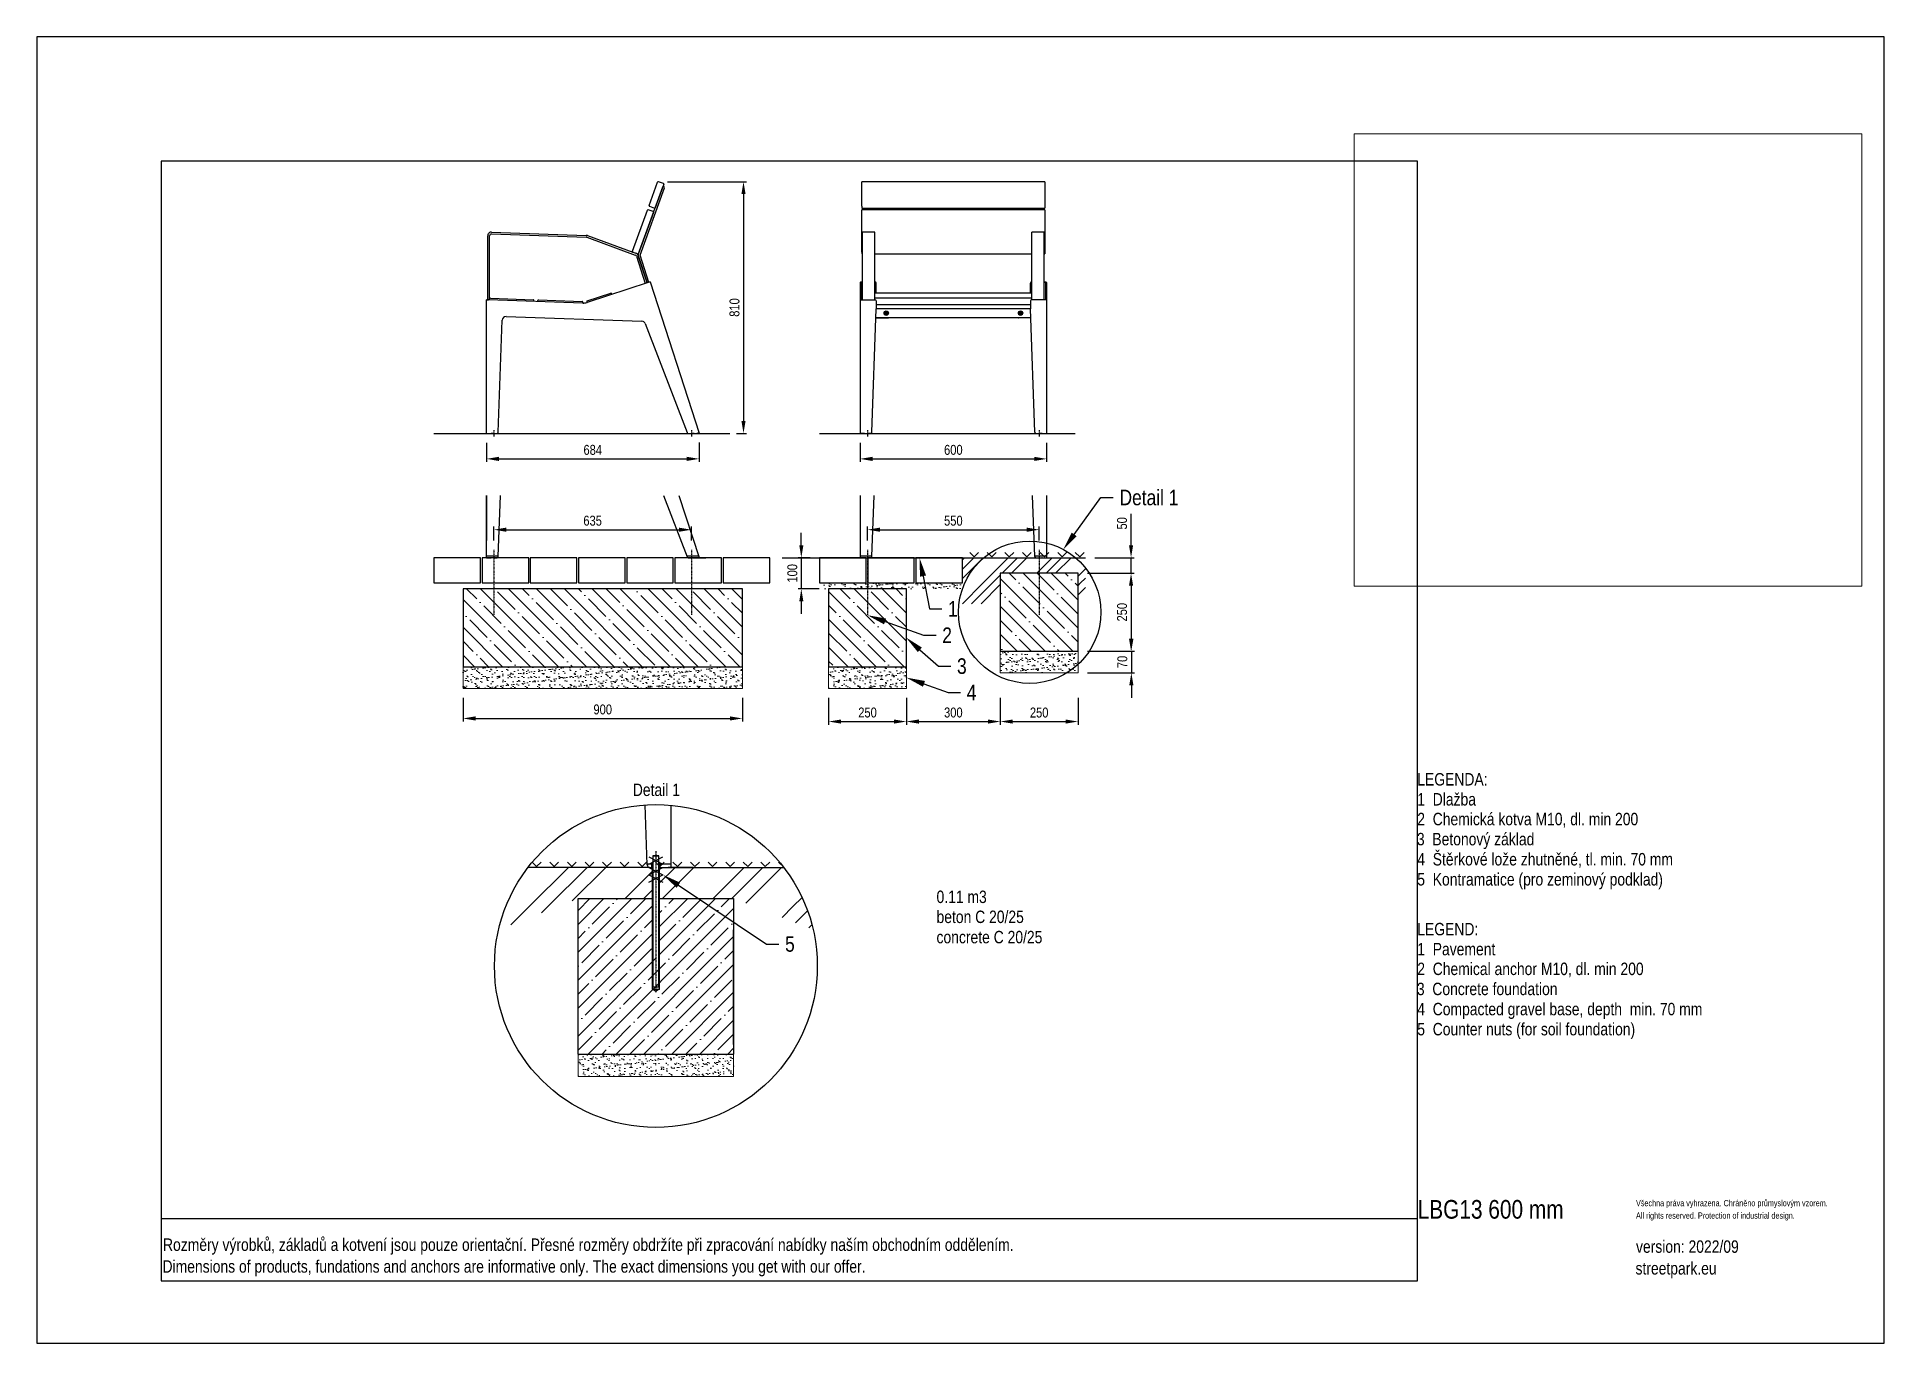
# Model space of a CAD drawing. Header units: millimetres. Extents: x 22162 to 28102, y 3160 to 7360.
import ezdxf
from ezdxf import colors
from ezdxf.entities.mleader import LeaderData, LeaderLine
from ezdxf.lldxf.tags import DXFTag
from ezdxf.math import Vec2, Vec3

# ---------------------------------------------------------------- set-up
doc = ezdxf.new("R2010")
doc.units = ezdxf.units.MM
doc.header["$LTSCALE"] = 0.3
doc.header["$XCLIPFRAME"] = 2
doc.linetypes.add('DashDot', pattern=[15, 9, -3, 0, -3])
doc.layers.add('Nekreslit', color=6, linetype='Continuous', plot=False)
doc.layers.add('SRAFY', color=251, linetype='Continuous', lineweight=13)
doc.styles.add('SEACAD_Arial', font='arial.ttf', dxfattribs={"width": 0.8})
tags = doc.linetypes.add('HIDDEN2', pattern=[4.7625, 3.175, -1.5875]).pattern_tags.tags
tags[6:7] = [DXFTag(74, 4), DXFTag(75, 0), DXFTag(340, '0'), DXFTag(46, 0.0), DXFTag(50, 0.0), DXFTag(44, 0.0), DXFTag(45, 0.0)]
tags[4:5] = [DXFTag(74, 4), DXFTag(75, 0), DXFTag(340, '0'), DXFTag(46, 0.0), DXFTag(50, 0.0), DXFTag(44, 0.0), DXFTag(45, 0.0)]
doc.dimstyles.new('ISO-25', dxfattribs={"dimtxt": 1.6, "dimasz": 2, "dimexe": 0.5, "dimexo": 1.5, "dimtad": 1, "dimdec": 0, "dimtxsty": 'SEACAD_Arial', "dimcen": 2, "dimadec": 0, "dimazin": 0, "dimtfac": 1, "dimtdec": 0, "dimtmove": 0, "dimatfit": 3, "dimfxl": 1, "dimarcsym": 0})
picture_1 = doc.add_image_def('image1.jpg', size_in_pixel=(1600, 1200))

msp = doc.modelspace()

# ---------------------------------------------------------------- texts
at = {"style": 'SEACAD_Arial', "width": 0.8}
for s, height, p in [('LEGENDA:', 40, (26601, 4952.4)), ('1  Dlažba', 40, (26601, 4888.1)), ('2  Chemická kotva M10, dl. min 200', 40, (26601, 4824.6)), ('3  Betonový základ', 40, (26599.8, 4760.1)), ('4  Štěrkové lože zhutněné, tl. min. 70 mm', 40, (26601, 4695.4)), ('5  Kontramatice (pro zeminový podklad)', 40, (26601, 4630.8)), ('0.11 m3', 40, (25055, 4574.5)), ('beton C 20/25', 40, (25055, 4510.2)), ('concrete C 20/25', 40, (25055, 4445)), ('LEGEND:', 40, (26601, 4470.7)), ('1  Pavement', 40, (26601, 4406.4)), ('2  Chemical anchor M10, dl. min 200', 40, (26601, 4342.9)), ('3  Concrete foundation', 40, (26599.8, 4278.3)), ('4  Compacted gravel base, depth  min. 70 mm', 40, (26601, 4213.6)), ('5  Counter nuts (for soil foundation)', 40, (26601, 4149)), ('LBG13 600 mm ', 60, (26602.1, 3559.6)), ('All rights reserved. Protection of industrial design.', 20, (27304.4, 3559.6)), ('Všechna práva vyhrazena. Chráněno průmyslovým vzorem.', 20, (27304.4, 3599.6)), ('Rozměry výrobků, základů a kotvení jsou pouze orientační. Přesné rozměry obdržíte při zpracování nabídky naším obchodním oddělením.', 39.9982, (22567.5, 3455.9)), ('version: 2022/09', 40, (27304.4, 3449.8)), ('Dimensions of products, fundations and anchors are informative only. The exact dimensions you get with our offer.', 39.9982, (22565.9, 3386)), ('streetpark.eu', 40, (27302.8, 3379.9))]:
    msp.add_text(s, height=height, dxfattribs=at).set_placement(p)
at = {"insert": (24078.3, 4958.7), "char_height": 40, "attachment_point": 1, "style": 'SEACAD_Arial'}
msp.add_mtext_dynamic_manual_height_columns('Detail 1', width=226.121, gutter_width=200, heights=[0], dxfattribs=at)

# ---------------------------------------------------------------- blocks, each defined once
blk = doc.blocks.new('*D141')
at = {"color": 0, "lineweight": -2, "transparency": 16777216}
for p, q in [((24833.1, 5740.8), (24833.1, 5785)), ((24873.1, 5775), (25345.1, 5775)), ((25385.1, 5740.8), (25385.1, 5785))]:
    blk.add_line(p, q, dxfattribs=at)
at = {"color": 0, "transparency": 16777216}
for points in [[(24873.1, 5781.7), (24873.1, 5768.3), (24833.1, 5775)], [(25345.1, 5781.7), (25345.1, 5768.3), (25385.1, 5775)]]:
    blk.add_solid(points, dxfattribs=at)
at = {"layer": 'Defpoints', "color": 0, "transparency": 16777216}
for p in [(25385.1, 5775), (24833.1, 5710.8), (25385.1, 5710.8)]:
    blk.add_point(p, dxfattribs=at)
at = {"color": 0, "transparency": 16777216, "insert": (25109.1, 5803.8), "char_height": 32, "attachment_point": 5, "style": 'SEACAD_Arial'}
blk.add_mtext('550', dxfattribs=at)
blk = doc.blocks.new('*D142')
at = {"color": 0, "lineweight": -2, "transparency": 16777216}
for p, q in [((25540.1, 5634.8), (25690.6, 5634.8)), ((25680.6, 5594.8), (25680.6, 5424.8)), ((25540.1, 5384.8), (25690.6, 5384.8))]:
    blk.add_line(p, q, dxfattribs=at)
at = {"color": 0, "transparency": 16777216}
for points in [[(25673.9, 5594.8), (25687.2, 5594.8), (25680.6, 5634.8)], [(25673.9, 5424.8), (25687.2, 5424.8), (25680.6, 5384.8)]]:
    blk.add_solid(points, dxfattribs=at)
at = {"layer": 'Defpoints', "color": 0, "transparency": 16777216}
for p in [(25510.1, 5634.8), (25510.1, 5384.8), (25680.6, 5384.8)]:
    blk.add_point(p, dxfattribs=at)
at = {"color": 0, "transparency": 16777216, "insert": (25651.7, 5509.8), "char_height": 32, "attachment_point": 5, "rotation": 90, "style": 'SEACAD_Arial'}
blk.add_mtext('250', dxfattribs=at)
blk = doc.blocks.new('*D143')
at = {"color": 0, "lineweight": -2, "transparency": 16777216}
for p, q in [((25681.5, 5424.8), (25681.5, 5464.8)), ((25540.1, 5384.8), (25691.5, 5384.8)), ((25681.5, 5384.8), (25681.5, 5314.8)), ((25540.1, 5314.8), (25691.5, 5314.8)), ((25681.5, 5274.8), (25681.5, 5234.8))]:
    blk.add_line(p, q, dxfattribs=at)
at = {"color": 0, "transparency": 16777216}
for points in [[(25674.9, 5424.8), (25688.2, 5424.8), (25681.5, 5384.8)], [(25674.9, 5274.8), (25688.2, 5274.8), (25681.5, 5314.8)]]:
    blk.add_solid(points, dxfattribs=at)
at = {"layer": 'Defpoints', "color": 0, "transparency": 16777216}
for p in [(25510.1, 5384.8), (25510.1, 5314.8), (25681.5, 5314.8)]:
    blk.add_point(p, dxfattribs=at)
at = {"color": 0, "transparency": 16777216, "insert": (25652.7, 5349.8), "char_height": 32, "attachment_point": 5, "rotation": 90, "style": 'SEACAD_Arial'}
blk.add_mtext('70', dxfattribs=at)
blk = doc.blocks.new('*D144')
at = {"color": 0, "lineweight": -2, "transparency": 16777216}
for p, q in [((24708.1, 5234.4), (24708.1, 5148.1)), ((24958.1, 5234.4), (24958.1, 5148.1)), ((24748.1, 5158.1), (24918.1, 5158.1))]:
    blk.add_line(p, q, dxfattribs=at)
at = {"color": 0, "transparency": 16777216}
for points in [[(24748.1, 5164.8), (24748.1, 5151.5), (24708.1, 5158.1)], [(24918.1, 5164.8), (24918.1, 5151.5), (24958.1, 5158.1)]]:
    blk.add_solid(points, dxfattribs=at)
at = {"layer": 'Defpoints', "color": 0, "transparency": 16777216}
for p in [(24708.1, 5264.4), (24958.1, 5264.4), (24958.1, 5158.1)]:
    blk.add_point(p, dxfattribs=at)
at = {"color": 0, "transparency": 16777216, "insert": (24833.1, 5187), "char_height": 32, "attachment_point": 5, "style": 'SEACAD_Arial'}
blk.add_mtext('250', dxfattribs=at)
blk = doc.blocks.new('*D145')
at = {"color": 0, "lineweight": -2, "transparency": 16777216}
for p, q in [((25260.1, 5234.4), (25260.1, 5148.1)), ((25510.1, 5234.4), (25510.1, 5148.1)), ((25300.1, 5158.1), (25470.1, 5158.1))]:
    blk.add_line(p, q, dxfattribs=at)
at = {"color": 0, "transparency": 16777216}
for points in [[(25300.1, 5164.8), (25300.1, 5151.4), (25260.1, 5158.1)], [(25470.1, 5164.8), (25470.1, 5151.4), (25510.1, 5158.1)]]:
    blk.add_solid(points, dxfattribs=at)
at = {"layer": 'Defpoints', "color": 0, "transparency": 16777216}
for p in [(25260.1, 5264.4), (25510.1, 5264.4), (25510.1, 5158.1)]:
    blk.add_point(p, dxfattribs=at)
at = {"color": 0, "transparency": 16777216, "insert": (25385.1, 5186.9), "char_height": 32, "attachment_point": 5, "style": 'SEACAD_Arial'}
blk.add_mtext('250', dxfattribs=at)
blk = doc.blocks.new('*D139')
at = {"color": 0, "lineweight": -2, "transparency": 16777216}
for p, q in [((24958.1, 5234.4), (24958.1, 5148.1)), ((25260.1, 5234.4), (25260.1, 5148.1)), ((24998.1, 5158.1), (25220.1, 5158.1))]:
    blk.add_line(p, q, dxfattribs=at)
at = {"color": 0, "transparency": 16777216}
for points in [[(24998.1, 5164.8), (24998.1, 5151.4), (24958.1, 5158.1)], [(25220.1, 5164.8), (25220.1, 5151.4), (25260.1, 5158.1)]]:
    blk.add_solid(points, dxfattribs=at)
at = {"layer": 'Defpoints', "color": 0, "transparency": 16777216}
for p in [(24958.1, 5264.4), (25260.1, 5264.4), (25260.1, 5158.1)]:
    blk.add_point(p, dxfattribs=at)
at = {"color": 0, "transparency": 16777216, "insert": (25109.1, 5187), "char_height": 32, "attachment_point": 5, "style": 'SEACAD_Arial'}
blk.add_mtext('300', dxfattribs=at)
blk = doc.blocks.new('*D140')
at = {"color": 0, "lineweight": -2, "transparency": 16777216}
for p, q in [((25680.6, 5724.7), (25680.6, 5826.3)), ((25563.6, 5684.7), (25690.6, 5684.7)), ((25680.6, 5634.8), (25680.6, 5684.7)), ((25540.1, 5634.8), (25690.6, 5634.8)), ((25680.6, 5594.8), (25680.6, 5554.8))]:
    blk.add_line(p, q, dxfattribs=at)
at = {"color": 0, "transparency": 16777216}
for points in [[(25673.9, 5724.7), (25687.2, 5724.7), (25680.6, 5684.7)], [(25673.9, 5594.8), (25687.2, 5594.8), (25680.6, 5634.8)]]:
    blk.add_solid(points, dxfattribs=at)
at = {"layer": 'Defpoints', "color": 0, "transparency": 16777216}
for p in [(25533.6, 5684.7), (25680.6, 5684.7), (25510.1, 5634.8)]:
    blk.add_point(p, dxfattribs=at)
at = {"color": 0, "transparency": 16777216, "insert": (25651.7, 5795.5), "char_height": 32, "attachment_point": 5, "rotation": 90, "style": 'SEACAD_Arial'}
blk.add_mtext('50', dxfattribs=at)
blk = doc.blocks.new('*D134')
at = {"color": 0, "lineweight": -2, "transparency": 16777216}
for p, q in [((23532.6, 5234.4), (23532.6, 5158.1)), ((24430.6, 5234.4), (24430.6, 5158.1)), ((23572.6, 5168.1), (24390.6, 5168.1))]:
    blk.add_line(p, q, dxfattribs=at)
at = {"color": 0, "transparency": 16777216}
for points in [[(23572.6, 5174.8), (23572.6, 5161.4), (23532.6, 5168.1)], [(24390.6, 5174.8), (24390.6, 5161.4), (24430.6, 5168.1)]]:
    blk.add_solid(points, dxfattribs=at)
at = {"layer": 'Defpoints', "color": 0, "transparency": 16777216}
for p in [(23532.6, 5264.4), (24430.6, 5264.4), (24430.6, 5168.1)]:
    blk.add_point(p, dxfattribs=at)
at = {"color": 0, "transparency": 16777216, "insert": (23981.6, 5196.9), "char_height": 32, "attachment_point": 5, "style": 'SEACAD_Arial'}
blk.add_mtext('900', dxfattribs=at)
blk = doc.blocks.new('*D135')
at = {"color": 0, "lineweight": -2, "transparency": 16777216}
for p, q in [((24809.1, 6054.7), (24809.1, 5992.8)), ((24849.1, 6002.8), (25369.1, 6002.8)), ((25409.1, 6054.7), (25409.1, 5992.8))]:
    blk.add_line(p, q, dxfattribs=at)
at = {"color": 0, "transparency": 16777216}
for points in [[(24849.1, 6009.5), (24849.1, 5996.1), (24809.1, 6002.8)], [(25369.1, 6009.5), (25369.1, 5996.1), (25409.1, 6002.8)]]:
    blk.add_solid(points, dxfattribs=at)
at = {"layer": 'Defpoints', "color": 0, "transparency": 16777216}
for p in [(24809.1, 6084.7), (25409.1, 6084.7), (25409.1, 6002.8)]:
    blk.add_point(p, dxfattribs=at)
at = {"color": 0, "transparency": 16777216, "insert": (25109.1, 6031.6), "char_height": 32, "attachment_point": 5, "style": 'SEACAD_Arial'}
blk.add_mtext('600', dxfattribs=at)
blk = doc.blocks.new('*D136')
at = {"color": 0, "lineweight": -2, "transparency": 16777216}
for p, q in [((23607.6, 6054.7), (23607.6, 5992.8)), ((23647.6, 6002.8), (24251.4, 6002.8)), ((24291.4, 6055.8), (24291.4, 5992.8))]:
    blk.add_line(p, q, dxfattribs=at)
at = {"color": 0, "transparency": 16777216}
for points in [[(23647.6, 6009.5), (23647.6, 5996.1), (23607.6, 6002.8)], [(24251.4, 6009.5), (24251.4, 5996.1), (24291.4, 6002.8)]]:
    blk.add_solid(points, dxfattribs=at)
at = {"layer": 'Defpoints', "color": 0, "transparency": 16777216}
for p in [(23607.6, 6084.7), (24291.4, 6085.8), (24291.4, 6002.8)]:
    blk.add_point(p, dxfattribs=at)
at = {"color": 0, "transparency": 16777216, "insert": (23949.5, 6031.6), "char_height": 32, "attachment_point": 5, "style": 'SEACAD_Arial'}
blk.add_mtext('684', dxfattribs=at)
blk = doc.blocks.new('*D137')
at = {"color": 0, "lineweight": -2, "transparency": 16777216}
for p, q in [((24190.1, 6894.2), (24444.2, 6894.2)), ((24434.2, 6854.2), (24434.2, 6124.7)), ((24411.4, 6084.7), (24444.2, 6084.7))]:
    blk.add_line(p, q, dxfattribs=at)
at = {"color": 0, "transparency": 16777216}
for points in [[(24427.6, 6854.2), (24440.9, 6854.2), (24434.2, 6894.2)], [(24427.6, 6124.7), (24440.9, 6124.7), (24434.2, 6084.7)]]:
    blk.add_solid(points, dxfattribs=at)
at = {"layer": 'Defpoints', "color": 0, "transparency": 16777216}
for p in [(24160.1, 6894.2), (24381.4, 6084.7), (24434.2, 6084.7)]:
    blk.add_point(p, dxfattribs=at)
at = {"color": 0, "transparency": 16777216, "insert": (24405.4, 6489.5), "char_height": 32, "attachment_point": 5, "rotation": 90, "style": 'SEACAD_Arial'}
blk.add_mtext('810', dxfattribs=at)
blk = doc.blocks.new('*D138')
at = {"color": 0, "lineweight": -2, "transparency": 16777216}
for p, q in [((23631.6, 5740.7), (23631.6, 5785)), ((23671.6, 5775), (24226.6, 5775)), ((24266.6, 5740.7), (24266.6, 5785))]:
    blk.add_line(p, q, dxfattribs=at)
at = {"color": 0, "transparency": 16777216}
for points in [[(23671.6, 5781.7), (23671.6, 5768.3), (23631.6, 5775)], [(24226.6, 5781.7), (24226.6, 5768.3), (24266.6, 5775)]]:
    blk.add_solid(points, dxfattribs=at)
at = {"layer": 'Defpoints', "color": 0, "transparency": 16777216}
for p in [(24266.6, 5775), (23631.6, 5710.7), (24266.6, 5710.7)]:
    blk.add_point(p, dxfattribs=at)
at = {"color": 0, "transparency": 16777216, "insert": (23949.1, 5803.9), "char_height": 32, "attachment_point": 5, "style": 'SEACAD_Arial'}
blk.add_mtext('635', dxfattribs=at)
blk = doc.blocks.new('*D146')
at = {"layer": 'Defpoints', "color": 0, "transparency": 16777216}
for p in [(24678.6, 5684.7), (24620.2, 5584.8), (24708.1, 5584.8)]:
    blk.add_point(p, dxfattribs=at)
at = {"layer": 'SRAFY', "color": 0, "lineweight": -2, "transparency": 16777216}
for p, q in [((24620.2, 5724.7), (24620.2, 5764.7)), ((24648.6, 5684.7), (24610.2, 5684.7)), ((24620.2, 5684.7), (24620.2, 5584.8)), ((24678.1, 5584.8), (24610.2, 5584.8)), ((24620.2, 5544.8), (24620.2, 5504.8))]:
    blk.add_line(p, q, dxfattribs=at)
at = {"layer": 'SRAFY', "color": 0, "transparency": 16777216}
for points in [[(24613.6, 5724.7), (24626.9, 5724.7), (24620.2, 5684.7)], [(24613.6, 5544.8), (24626.9, 5544.8), (24620.2, 5584.8)]]:
    blk.add_solid(points, dxfattribs=at)
at = {"layer": 'SRAFY', "color": 0, "transparency": 16777216, "insert": (24591.4, 5634.8), "char_height": 32, "attachment_point": 5, "rotation": 90, "style": 'SEACAD_Arial'}
blk.add_mtext('100', dxfattribs=at)

# ---------------------------------------------------------------- dimensions: what is measured, and where the dimension line sits
for base, p1, p2, override, picture, middle in [((24434.2239, 6084.7427), (24160.0845, 6894.2154), (24381.3964, 6084.7427), {"dimdec": 0, "dimrnd": 10}, '*D137', (24405.3856, 6489.479)), ((25680.6, 5384.8), (25510.1, 5634.8), (25510.1, 5384.8), {"dimscale": 0}, '*D142', (25651.7, 5509.8)), ((25681.5, 5314.8), (25510.1, 5384.8), (25510.1, 5314.8), {"dimscale": 0, "dimtmove": 1}, '*D143', (25652.7, 5349.8))]:
    dim = msp.add_linear_dim(base=base, p1=p1, p2=p2, angle=90, dimstyle='ISO-25', override=override)
    dim.commit()
    dim.dimension.update_dxf_attribs({"geometry": picture, "text_midpoint": middle})
for base, p1, p2, picture, middle in [((24291.4, 6002.8), (23607.6, 6084.7), (24291.4, 6085.8), '*D136', (23949.5, 6031.6)), ((24266.6, 5775), (23631.6, 5710.7), (24266.6, 5710.7), '*D138', (23949.1, 5803.9))]:
    dim = msp.add_linear_dim(base=base, p1=p1, p2=p2, dimstyle='ISO-25')
    dim.commit()
    dim.dimension.update_dxf_attribs({"geometry": picture, "text_midpoint": middle})
for base, p1, p2, override, picture, middle in [((25409.1, 6002.8), (24809.1, 6084.7), (25409.1, 6084.7), {"dimrnd": 10}, '*D135', (25109.1, 6031.6)), ((25385.1, 5775), (24833.1, 5710.8), (25385.1, 5710.8), {"dimscale": 0, "dimrnd": 10}, '*D141', (25109.1, 5803.8)), ((24430.6, 5168.1), (23532.6, 5264.4), (24430.6, 5264.4), {"dimscale": 0, "dimrnd": 10, "dimtix": 0, "dimtofl": 1, "dimtmove": 0, "dimatfit": 3}, '*D134', (23981.6, 5196.9)), ((24958.1, 5158.1), (24708.1, 5264.4), (24958.1, 5264.4), {"dimscale": 0, "dimtix": 0, "dimtofl": 1, "dimtmove": 0, "dimatfit": 3}, '*D144', (24833.1, 5187)), ((25260.1, 5158.1), (24958.1, 5264.4), (25260.1, 5264.4), {"dimscale": 0, "dimrnd": 10, "dimtix": 0, "dimtofl": 1, "dimtmove": 0, "dimatfit": 3}, '*D139', (25109.1, 5187)), ((25510.1, 5158.1), (25260.1, 5264.4), (25510.1, 5264.4), {"dimscale": 0, "dimtix": 0, "dimtofl": 1, "dimtmove": 0, "dimatfit": 3}, '*D145', (25385.1, 5186.9))]:
    dim = msp.add_linear_dim(base=base, p1=p1, p2=p2, dimstyle='ISO-25', override=override)
    dim.commit()
    dim.dimension.update_dxf_attribs({"geometry": picture, "text_midpoint": middle})
dim = msp.add_linear_dim(base=(25680.6, 5684.7), p1=(25510.1, 5634.8), p2=(25533.6, 5684.7), angle=90, dimstyle='ISO-25')
dim.commit()
dim.dimension.update_dxf_attribs({"geometry": '*D140', "text_midpoint": (25651.7, 5795.5)})
at = {"layer": 'SRAFY', "color": 0}
dim = msp.add_linear_dim(base=(24620.2, 5584.8), p1=(24678.6, 5684.7), p2=(24708.1, 5584.8), angle=90, dimstyle='ISO-25', dxfattribs=at)
dim.commit()
dim.dimension.update_dxf_attribs({"geometry": '*D146', "text_midpoint": (24591.4, 5634.8)})

# ---------------------------------------------------------------- hatches: boundary and pattern name
at = {"layer": 'SRAFY'}
h = msp.add_hatch(dxfattribs=at)
h.set_pattern_fill('TERACO', color=256, scale=20)
h.set_pattern_definition([(45, (17143.144, 370.084), (-28.28427, 28.28427), [20, -20]), (135, (17199.712, 370.084), (-28.28427, -28.28427), [20, -20])])
h.paths.add_polyline_path([(25138.6, 5684.7), (25138.6, 5707.8), (25533.6, 5707.8), (25533.6, 5684.8)])
h = msp.add_hatch(dxfattribs=at)
h.set_pattern_fill('GOST_GROUND', color=256, scale=10)
h.set_pattern_definition([(45, (17143.14, 370.08), (141.4214, -9e-15), [200]), (45, (17173.14, 370.08), (141.4214, -9e-15), [200]), (45, (17203.14, 370.08), (141.4214, -9e-15), [200])])
h.paths.add_polyline_path([(25260.1, 5537.1), (25138.6, 5536), (25138.6, 5683.7), (25533.6, 5684.7), (25533.6, 5537.3), (25510.1, 5537.3), (25510.1, 5634.8), (25260.1, 5634.8)])
h = msp.add_hatch(dxfattribs=at)
h.set_pattern_fill('ANSI35', color=256, scale=10, angle=90)
h.set_pattern_definition([(135, (18143.144, 74.295), (-44.9013, -44.9013), []), (135, (18143.144, 119.196), (-44.9013, -44.9013), [79.375, -15.875, 0, -15.875])])
h.paths.add_polyline_path([(24430.6, 5584.4), (23607.6, 5584.7), (23607.6, 5334.4), (24280.6, 5334.4), (24280.6, 5334.4, -0.999998), (24280.6, 5334.4), (24430.6, 5334.4)])
h.paths.add_polyline_path([(23607.6, 5584.7), (23532.5, 5584.7), (23532.6, 5334.4), (23580.6, 5334.4, -2.414216), (23580.6, 5334.4), (23580.6, 5334.4), (23607.6, 5334.4)])
h = msp.add_hatch(dxfattribs=at)
h.set_pattern_fill('AR-SAND', color=256, scale=0.5)
h.set_pattern_definition([(37.5, (18143.144, 370.084), (-0.800016, 24.47066), [0, -19.304, 0, -21.59, 0, -20.6375]), (7.5, (18143.144, 370.084), (22.47616, 35.84126), [0, -10.414, 0, -17.399, 0, -6.6675]), (327.5, (18127.523, 370.084), (39.54962, 0.07186), [0, -6.35, 0, -22.86, 0, -29.845]), (317.5, (18127.523, 370.084), (38.17782, 11.14647), [0, -3.175, 0, -14.986, 0, -17.145])])
h.paths.add_polyline_path([(24678.6, 5604.7), (24678.6, 5584.8), (24709.1, 5584.7), (24829.1, 5584.6), (24829.1, 5604.7)])
h.paths.add_polyline_path([(25138.6, 5584.4), (25138.6, 5604.7), (24829.1, 5604.7), (24829.1, 5584.6), (24959.1, 5584.4)])
h = msp.add_hatch(dxfattribs=at)
h.set_pattern_fill('ANSI35', color=256, scale=10, angle=90)
h.set_pattern_definition([(135, (18087.13, 74.32), (-44.9013, -44.9013), []), (135, (18087.13, 119.224), (-44.9013, -44.9013), [79.375, -15.875, 0, -15.875])])
h.paths.add_polyline_path([(24708.1, 5584.8), (24708.1, 5334.4), (24958.1, 5334.4), (24958.1, 5584.4)])
h = msp.add_hatch(dxfattribs=at)
h.set_pattern_fill('ANSI35', color=256, scale=10, angle=90)
h.set_pattern_definition([(135, (17193.626, 124.74), (-44.9013, -44.9013), []), (135, (17193.626, 169.64), (-44.9013, -44.9013), [79.375, -15.875, 0, -15.875])])
h.paths.add_polyline_path([(25510.1, 5634.8), (25260.1, 5634.8), (25260.1, 5384.9), (25510.1, 5384.8)])
h = msp.add_hatch(dxfattribs=at)
h.set_pattern_fill('AR-SAND', color=256, scale=0.5)
h.set_pattern_definition([(37.5, (17137.529, 856.089), (-0.800016, 24.47066), [0, -19.304, 0, -21.59, 0, -20.6375]), (7.5, (17137.53, 856.09), (22.47616, 35.84126), [0, -10.414, 0, -17.399, 0, -6.6675]), (327.5, (17121.908, 856.089), (39.54962, 0.07186), [0, -6.35, 0, -22.86, 0, -29.845]), (317.5, (17121.908, 856.09), (38.17782, 11.14647), [0, -3.175, 0, -14.986, 0, -17.145])])
h.paths.add_polyline_path([(25260.1, 5384.8), (25510.1, 5384.9), (25510.1, 5314.8), (25260.1, 5314.8)])
h = msp.add_hatch(dxfattribs=at)
h.set_pattern_fill('AR-SAND', color=256, scale=0.5)
h.set_pattern_definition([(37.5, (18143.144, 74.295), (-0.800016, 24.47066), [0, -19.304, 0, -21.59, 0, -20.6375]), (7.5, (18143.144, 74.295), (22.47616, 35.84126), [0, -10.414, 0, -17.399, 0, -6.6675]), (327.5, (18127.523, 74.295), (39.54962, 0.07186), [0, -6.35, 0, -22.86, 0, -29.845]), (317.5, (18127.523, 74.295), (38.17782, 11.14647), [0, -3.175, 0, -14.986, 0, -17.145])])
h.paths.add_polyline_path([(24430.6, 5264.4), (24430.6, 5334.4), (23532.6, 5334.4), (23532.6, 5264.4)])
h = msp.add_hatch(dxfattribs=at)
h.set_pattern_fill('AR-SAND', color=256, scale=0.5)
h.set_pattern_definition([(37.5, (18107.144, 74.295), (-0.800016, 24.47066), [0, -19.304, 0, -21.59, 0, -20.6375]), (7.5, (18107.144, 74.295), (22.47616, 35.84126), [0, -10.414, 0, -17.399, 0, -6.6675]), (327.5, (18091.523, 74.295), (39.54962, 0.07186), [0, -6.35, 0, -22.86, 0, -29.845]), (317.5, (18091.523, 74.295), (38.17782, 11.14647), [0, -3.175, 0, -14.986, 0, -17.145])])
h.paths.add_polyline_path([(24958.1, 5334.4), (24708.1, 5334.4), (24708.1, 5264.4), (24958.1, 5264.4)])
h = msp.add_hatch(dxfattribs=at)
h.set_pattern_fill('TERACO', color=256, scale=20)
h.set_pattern_definition([(45, (15905.962, -625.426), (-28.28427, 28.28427), [20, -20]), (135, (15962.53, -625.426), (-28.28427, -28.28427), [20, -20])])
h.paths.add_polyline_path([(23750.7, 4689.2), (23750.7, 4712.3), (24554.4, 4712.3), (24554.4, 4689.2)])
h = msp.add_hatch(dxfattribs=at)
h.set_pattern_fill('GOST_GROUND', color=256, scale=20)
h.set_pattern_definition([(45, (16673.56, 320.08), (282.8427, -2e-14), [400]), (45, (16733.56, 320.08), (282.8427, -2e-14), [400]), (45, (16793.56, 320.08), (282.8427, -2e-14), [400])])
edge = h.paths.add_edge_path()
edge.add_line((24142.5, 4689.3), (24120.5, 4689.2))
edge.add_line((24120.5, 4689.2), (23741.6, 4689.3))
edge.add_arc((24152.5, 4372.1), 519.1, 142.33693, 166.98753)
edge.add_line((23646.8, 4489), (23902.5, 4588.9))
edge.add_line((23902.5, 4588.9), (24142.5, 4588.9))
edge.add_line((24142.5, 4588.9), (24142.5, 4689.3))
edge = h.paths.add_edge_path()
edge.add_line((24563.5, 4689.3), (24184.5, 4689.3))
edge.add_line((24184.5, 4689.3), (24162.5, 4689.3))
edge.add_line((24162.5, 4689.3), (24162.5, 4588.9))
edge.add_line((24162.5, 4588.9), (24402.5, 4588.9))
edge.add_line((24402.5, 4588.9), (24658.3, 4489))
edge.add_arc((24152.5, 4372.1), 519.1, 13.01247, 37.66307)
h = msp.add_hatch(dxfattribs=at)
h.set_pattern_fill('ANSI35', color=256, scale=10, angle=0.00001)
h.set_pattern_definition([(45, (16673.56, 420.037), (-44.9013, 44.90127), []), (45, (16718.46, 420.037), (-44.9013, 44.90127), [79.375, -15.875, 0, -15.875])])
h.paths.add_polyline_path([(24402.5, 4588.9), (24162.5, 4588.9), (24162.5, 4397.9), (24142.5, 4397.9), (24142.5, 4588.9), (23902.5, 4588.9), (23902.5, 4088.9), (24402.5, 4088.9)])
h = msp.add_hatch(dxfattribs=at)
h.set_pattern_fill('AR-SAND', color=256, scale=0.5)
h.set_pattern_definition([(37.5, (17301.59, -1173.06), (-0.800016, 24.47066), [0, -19.304, 0, -21.59, 0, -20.6375]), (7.5, (17301.59, -1173.06), (22.47616, 35.84126), [0, -10.414, 0, -17.399, 0, -6.6675]), (327.5, (17285.969, -1173.06), (39.54962, 0.07186), [0, -6.35, 0, -22.86, 0, -29.845]), (317.5, (17285.97, -1173.06), (38.17782, 11.14647), [0, -3.175, 0, -14.986, 0, -17.145])])
h.paths.add_polyline_path([(24402.5, 4087.1), (23902.5, 4087.1), (23902.5, 4017.1), (24402.5, 4017.1)])

# ---------------------------------------------------------------- linework, layer by layer
at = {"linetype": 'Continuous'}
for p, q in [((24130.8, 6817.7), (24158.2, 6892.9)), ((24176.7, 6888.3), (24160.8, 6894.1)), ((24815.1, 6815.2), (24815.1, 6894.2)), ((25403.1, 6894.2), (24815.1, 6894.2)), ((25403.1, 6894.2), (25403.1, 6815.2)), ((24095.9, 6660.2), (24175.1, 6877.9)), ((24101.5, 6658.2), (24180.4, 6874.9)), ((24101.5, 6658.2), (24180.4, 6874.9)), ((24177.9, 6885.7), (24150.6, 6810.5)), ((24175.1, 6877.9), (24175.4, 6878.8)), ((24175.4, 6878.8), (24179.2, 6877.4)), ((24175.4, 6878.8), (24175.4, 6878.8)), ((24175.4, 6878.8), (24175.4, 6878.8)), ((24179.2, 6877.4), (24179.2, 6877.4)), ((24179.2, 6877.4), (24179.2, 6877.4)), ((24077.1, 6670.2), (24125.4, 6802.7)), ((24145.1, 6795.5), (24096.9, 6663)), ((24143.9, 6798.1), (24127.9, 6803.9)), ((24132, 6815.2), (24148, 6809.3)), ((24145.1, 6795.5), (24150.6, 6810.5)), ((24815.1, 6815.2), (24815.1, 6809.3)), ((24815.1, 6667.6), (24815.1, 6804)), ((25403.1, 6804), (24815.1, 6804)), ((24815.2, 6809.2), (25403, 6809.2)), ((24817.1, 6804), (24817.1, 6809.2)), ((24857.1, 6804), (24857.1, 6809.2)), ((24857.1, 6804), (24857.1, 6809.2)), ((25361.1, 6804), (25361.1, 6809.2)), ((25401.1, 6804), (25401.1, 6809.2)), ((25403.1, 6815.2), (25403.1, 6809.3)), ((25403.1, 6804), (25403.1, 6667.6)), ((23611.6, 6514.6), (23611.6, 6720.2)), ((23617.6, 6514.4), (23617.6, 6720.2)), ((23623.8, 6726.2), (23928.2, 6715.6)), ((23624, 6732.2), (23928.5, 6721.6)), ((23930.1, 6715.2), (24086.3, 6658.3)), ((23932.1, 6720.8), (24078.3, 6667.6)), ((24817.1, 6720.2), (24817.1, 6732.2)), ((24857.1, 6732.2), (24817.1, 6732.2)), ((24817.1, 6514.6), (24817.1, 6720.2)), ((24857.1, 6720.2), (24857.1, 6732.2)), ((24857.1, 6514.6), (24857.1, 6720.2)), ((25361.1, 6720.2), (25361.1, 6732.2)), ((25401.1, 6732.2), (25361.1, 6732.2)), ((25361.1, 6514.6), (25361.1, 6720.2)), ((25401.1, 6720.2), (25401.1, 6732.2)), ((25401.1, 6514.6), (25401.1, 6720.2)), ((24078.3, 6667.6), (24094.3, 6661.8)), ((24090, 6654.6), (24118.5, 6566.8)), ((24095.7, 6656.4), (24124.2, 6568.6)), ((24124.1, 6568.6), (24095.8, 6655.7)), ((24095.9, 6660.2), (24096.9, 6663)), ((24129.8, 6570.4), (24101.5, 6657.5)), ((24129.8, 6570.4), (24101.5, 6657.5)), ((24815.1, 6667.6), (24815.1, 6661.8)), ((24815.2, 6661.7), (24817.1, 6661.7)), ((24817.1, 6660.2), (24817.1, 6661.7)), ((24817.1, 6655.7), (24817.1, 6660.2)), ((24817.1, 6660.2), (24817.1, 6660.2)), ((24817.1, 6655.7), (24817.1, 6655.7)), ((24817.1, 6559.7), (24817.1, 6655.7)), ((24857.1, 6661.8), (25361.1, 6661.8)), ((24857.1, 6661.7), (25361.1, 6661.7)), ((25401.1, 6661.7), (25403, 6661.7)), ((25403.1, 6667.6), (25403.1, 6661.8)), ((24127.2, 6569.6), (23931.1, 6505.9)), ((23931.5, 6511.2), (24007.6, 6535.9)), ((24011, 6531.8), (24010.1, 6534.6)), ((24133.6, 6571.7), (24127.2, 6569.6)), ((24133.6, 6571.7), (24291.4, 6085.8)), ((24809.1, 6569.6), (24809.1, 6514.5)), ((24813.1, 6569.6), (24813.1, 6514.6)), ((24817.1, 6571.7), (24815.8, 6571.7)), ((24817.1, 6570.4), (24815.8, 6570.4)), ((24857.1, 6536), (24857.1, 6551.2)), ((25361.1, 6536), (24857.1, 6536)), ((25361.1, 6535.9), (24857.1, 6535.9)), ((24861.1, 6566.6), (24861.1, 6567.9)), ((24861.1, 6536), (24861.1, 6566.6)), ((25357.1, 6566.6), (25357.1, 6567.9)), ((25357.1, 6536), (25357.1, 6566.6)), ((25401.1, 6571.7), (25402.4, 6571.7)), ((25401.1, 6570.4), (25402.4, 6570.4)), ((25405.1, 6569.6), (25405.1, 6514.6)), ((25409.1, 6569.6), (25409.1, 6514.5)), ((23607.6, 6084.7), (23607.6, 6514.6)), ((23609.5, 6514.6), (23607.6, 6514.6)), ((23612.4, 6514.6), (23609.5, 6514.6)), ((23917.3, 6503.9), (23614.3, 6514.5)), ((23620.6, 6519.3), (23617.6, 6519.4)), ((23620.6, 6519.3), (23758.5, 6514.5)), ((23760.4, 6509.4), (23760.5, 6512.4)), ((23772.4, 6509), (23772.5, 6512)), ((23774.5, 6513.9), (23915.4, 6509)), ((23917.4, 6506.9), (23917.3, 6503.9)), ((23930.2, 6508.7), (23931.1, 6505.9)), ((24809.1, 6514.5), (24809.1, 6084.7)), ((24811.1, 6514.6), (24815.8, 6514.6)), ((24815.8, 6514.6), (24857.1, 6514.6)), ((24847.2, 6088.6), (24861.1, 6485.7)), ((25361.1, 6519.4), (24857.1, 6519.4)), ((24861.1, 6510.6), (24861.1, 6485.7)), ((25357.1, 6498.4), (24861.1, 6498.4)), ((24861.1, 6486.7), (25357.1, 6486.7)), ((25357.1, 6510.6), (25357.1, 6485.7)), ((25371, 6088.6), (25357.1, 6485.7)), ((25402.4, 6514.6), (25361.1, 6514.6)), ((25407.1, 6514.6), (25402.4, 6514.6)), ((25409.1, 6514.5), (25409.1, 6084.7)), ((23645.7, 6088.6), (23658.3, 6448.9)), ((23670.7, 6460.5), (24107.6, 6445.2)), ((24118.4, 6437.6), (24252.8, 6087.3)), ((25358.1, 6456.3), (24860.1, 6456.7)), ((25358.1, 6456.5), (24860.1, 6456.5)), ((24860.1, 6456.5), (24899.1, 6456.5)), ((24860.1, 6456.3), (24899.1, 6456.3)), ((24886.1, 6471.7), (24886.1, 6471.7)), ((24890.2, 6471.8), (24890.2, 6471.8)), ((24890.2, 6471.8), (24890.2, 6471.8)), ((24891.6, 6474.3), (24891.6, 6474.2)), ((24891.6, 6474.3), (24891.6, 6474.2)), ((24891.6, 6474.3), (24891.6, 6474.3)), ((24891.6, 6474.2), (24891.6, 6474.2)), ((24891.6, 6469.3), (24891.6, 6469.3)), ((24894.5, 6474.3), (24894.5, 6474.2)), ((24894.5, 6474.3), (24894.5, 6474.2)), ((24894.5, 6474.3), (24894.5, 6474.3)), ((24894.5, 6474.2), (24894.5, 6474.2)), ((24894.5, 6469.3), (24894.5, 6469.3)), ((24896, 6471.8), (24896, 6471.8)), ((24896, 6471.8), (24896, 6471.8)), ((24899.1, 6456.3), (24899.1, 6456.5)), ((24900.1, 6471.7), (24900.1, 6471.7)), ((25318.1, 6471.7), (25318.1, 6471.7)), ((25358.1, 6456.5), (25319.1, 6456.5)), ((25319.1, 6456.5), (25319.1, 6456.3)), ((25358.1, 6456.3), (25319.1, 6456.3)), ((25322.2, 6471.8), (25322.2, 6471.8)), ((25322.2, 6471.8), (25322.2, 6471.8)), ((25323.6, 6474.3), (25323.6, 6474.2)), ((25323.6, 6474.3), (25323.6, 6474.2)), ((25323.6, 6474.3), (25323.6, 6474.3)), ((25323.6, 6474.2), (25323.6, 6474.2)), ((25323.6, 6469.3), (25323.6, 6469.3)), ((25326.5, 6474.3), (25326.5, 6474.2)), ((25326.5, 6474.3), (25326.5, 6474.2)), ((25326.5, 6474.3), (25326.5, 6474.3)), ((25326.5, 6474.2), (25326.5, 6474.2)), ((25326.5, 6469.3), (25326.5, 6469.3)), ((25328, 6471.8), (25328, 6471.8)), ((25328, 6471.8), (25328, 6471.8)), ((25332.1, 6471.7), (25332.1, 6471.7)), ((23607.6, 6084.7), (23614.3, 6084.7)), ((23614.3, 6084.7), (23622.4, 6084.7)), ((23622.6, 6084.7), (23622.4, 6084.7)), ((23630.6, 6084.7), (23622.6, 6084.7)), ((23630.8, 6084.7), (23630.6, 6084.7)), ((23630.8, 6084.7), (23641.7, 6084.7)), ((24256.3, 6084.8), (24256.3, 6084.7)), ((24256.6, 6084.7), (24267.1, 6084.7)), ((24267.3, 6084.7), (24267.1, 6084.7)), ((24275.3, 6084.7), (24267.3, 6084.7)), ((24275.5, 6084.7), (24275.3, 6084.7)), ((24275.5, 6084.7), (24284.7, 6084.7)), ((24289.6, 6085.2), (24291.4, 6085.8)), ((24815.8, 6084.7), (24809.1, 6084.7)), ((24823.9, 6084.7), (24815.8, 6084.7)), ((24823.9, 6084.7), (24824.1, 6084.7)), ((24824.1, 6084.7), (24832.1, 6084.7)), ((24832.1, 6084.7), (24832.3, 6084.7)), ((24843.2, 6084.7), (24832.3, 6084.7)), ((24847.2, 6088.3), (24847.2, 6088.6)), ((25374.9, 6084.7), (25385.9, 6084.7)), ((25386.1, 6084.7), (25385.9, 6084.7)), ((25394.1, 6084.7), (25386.1, 6084.7)), ((25394.3, 6084.7), (25394.1, 6084.7)), ((25394.3, 6084.7), (25402.4, 6084.7)), ((25402.4, 6084.7), (25409.1, 6084.7))]:
    msp.add_line(p, q, dxfattribs=at)
at = {"color": 7, "linetype": 'Continuous'}
for p, q in [((23438.6, 6084.7), (24390.6, 6084.7)), ((24678.6, 6084.7), (25500.5, 6084.7)), ((23607.5, 5884.7), (23607.5, 5740.7)), ((23607.6, 5684.7), (23607.6, 5884.7)), ((23645.7, 5688.6), (23652.5, 5884.7)), ((24177, 5884.7), (24252.8, 5687.3)), ((24226.8, 5884.7), (24291.4, 5685.8)), ((24809.1, 5884.7), (24809.1, 5684.7)), ((24847.2, 5688.6), (24854.1, 5884.7)), ((25371, 5688.6), (25364.1, 5884.7)), ((25409.1, 5884.7), (25409.1, 5684.7)), ((23588.6, 5684.7), (23438.6, 5684.7)), ((23438.6, 5684.7), (23438.6, 5604.7)), ((23588.6, 5604.7), (23588.6, 5684.7)), ((23743.6, 5684.7), (23593.6, 5684.7)), ((23593.6, 5684.7), (23593.6, 5604.7)), ((23607.6, 5684.7), (23614.3, 5684.7)), ((23614.3, 5684.7), (23622.4, 5684.7)), ((23630.8, 5684.7), (23641.7, 5684.7)), ((23743.6, 5604.7), (23743.6, 5684.7)), ((23898.6, 5684.7), (23748.6, 5684.7)), ((23748.6, 5684.7), (23748.6, 5604.7)), ((23898.6, 5604.7), (23898.6, 5684.7)), ((24053.6, 5684.7), (23903.6, 5684.7)), ((23903.6, 5684.7), (23903.6, 5604.7)), ((24053.6, 5604.7), (24053.6, 5684.7)), ((24208.6, 5684.7), (24058.6, 5684.7)), ((24058.6, 5684.7), (24058.6, 5604.7)), ((24208.6, 5604.7), (24208.6, 5684.7)), ((24363.6, 5684.7), (24213.6, 5684.7)), ((24213.6, 5684.7), (24213.6, 5604.7)), ((24256.3, 5684.8), (24256.3, 5684.7)), ((24256.6, 5684.7), (24267.1, 5684.7)), ((24275.5, 5684.7), (24275.3, 5684.7)), ((24275.5, 5684.7), (24284.7, 5684.7)), ((24289.6, 5685.2), (24291.4, 5685.8)), ((24363.6, 5604.7), (24363.6, 5684.7)), ((24518.6, 5684.7), (24368.6, 5684.7)), ((24368.6, 5684.7), (24368.6, 5604.7)), ((24518.6, 5604.7), (24518.6, 5684.7)), ((24828.6, 5684.7), (24678.6, 5684.7)), ((24678.6, 5684.7), (24678.6, 5604.7)), ((24815.8, 5684.7), (24809.1, 5684.7)), ((24823.9, 5684.7), (24815.8, 5684.7)), ((24823.9, 5684.7), (24824.1, 5684.7)), ((24824.1, 5684.7), (24832.1, 5684.7)), ((24828.6, 5604.7), (24828.6, 5684.7)), ((24843.2, 5684.7), (24832.3, 5684.7)), ((24983.6, 5684.7), (24833.6, 5684.7)), ((24833.6, 5684.7), (24833.6, 5604.7)), ((24983.6, 5604.7), (24983.6, 5684.7)), ((25138.6, 5684.7), (24988.6, 5684.7)), ((24988.6, 5684.7), (24988.6, 5604.7)), ((25138.6, 5604.7), (25138.6, 5684.7)), ((25374.9, 5684.7), (25385.9, 5684.7)), ((25386.1, 5684.7), (25385.9, 5684.7)), ((25394.3, 5684.7), (25394.1, 5684.7)), ((25394.3, 5684.7), (25402.4, 5684.7)), ((25402.4, 5684.7), (25409.1, 5684.7)), ((23438.6, 5604.7), (23588.6, 5604.7)), ((23593.6, 5604.7), (23743.6, 5604.7)), ((23748.6, 5604.7), (23898.6, 5604.7)), ((23903.6, 5604.7), (24053.6, 5604.7)), ((24058.6, 5604.7), (24208.6, 5604.7)), ((24213.6, 5604.7), (24363.6, 5604.7)), ((24368.6, 5604.7), (24518.6, 5604.7)), ((24678.6, 5604.7), (24828.6, 5604.7)), ((24833.6, 5604.7), (24983.6, 5604.7)), ((24988.6, 5604.7), (25138.6, 5604.7)), ((24124.3, 4697), (24117.5, 4890)), ((24200.5, 4889), (24200.5, 4689.3)), ((24132.3, 4689.3), (24142.5, 4689.3)), ((23902.5, 4088.9), (23902.5, 4588.9)), ((23902.5, 4588.9), (24142.5, 4588.9)), ((24162.5, 4588.9), (24402.5, 4588.9)), ((24402.5, 4588.9), (24402.5, 4088.9)), ((24402.5, 4368), (24402.5, 4488)), ((24402.5, 4119.7), (24402.5, 4488)), ((23902.5, 4088.9), (24402.5, 4088.9))]:
    msp.add_line(p, q, dxfattribs=at)
at = {"color": 0, "linetype": 'DashDot', "ltscale": 0.1}
for p, q in [((23631.6, 6094.7), (23631.6, 6074.7)), ((24266.6, 6094.7), (24266.6, 6074.7)), ((24833.1, 6094.7), (24833.1, 6074.7)), ((25385.1, 6094.7), (25385.1, 6074.7))]:
    msp.add_line(p, q, dxfattribs=at)
at = {"linetype": 'DashDot', "lineweight": 30}
for p, q in [((23631.6, 5710.7), (23631.6, 5500.1)), ((24266.6, 5710.7), (24266.6, 5500.1)), ((24833.1, 5710.8), (24833.1, 5500.1)), ((25385.1, 5710.8), (25385.1, 5500.1)), ((24152.5, 4741.3), (24152.5, 4286.6))]:
    msp.add_line(p, q, dxfattribs=at)
at = {"linetype": 'HIDDEN2'}
for p, q in [((23645.7, 5689.7), (23607.7, 5689.7)), ((24290.2, 5689.7), (24251.9, 5689.7)), ((24847.3, 5689.7), (24809.3, 5689.7)), ((25409.1, 5689.7), (25370.9, 5689.7))]:
    msp.add_line(p, q, dxfattribs=at)
for p, q in [((23653.1, 5684.7), (23613.1, 5684.7)), ((24271.4, 5684.7), (24313.1, 5684.7)), ((24558.6, 5684.7), (25533.6, 5684.7)), ((23438.6, 5604.7), (23580.5, 5604.7)), ((24130, 4723.6), (24175, 4699.6)), ((24130, 4699.6), (24175, 4723.6)), ((24144.1, 4727.3), (24160.9, 4727.3)), ((24132.3, 4689.3), (23741.6, 4689.3)), ((24130, 4689.3), (24175, 4665.3)), ((24130, 4665.3), (24175, 4689.3)), ((24130, 4665.3), (24175, 4641.3)), ((24130, 4641.3), (24175, 4665.3)), ((24162.5, 4689.3), (24563.5, 4689.3)), ((24272.5, 4689.3), (24192.5, 4689.3)), ((24140.5, 4298), (24152.5, 4291)), ((24164.5, 4298), (24152.5, 4291))]:
    msp.add_line(p, q)
at = {"lineweight": 15}
for p, q in [((24809.1, 5684.7), (24859.1, 5684.7)), ((24144.1, 4727.3), (24144.1, 4304)), ((24160.9, 4304), (24160.9, 4727.3)), ((24302.6, 4689.3), (24202.6, 4689.3))]:
    msp.add_line(p, q, dxfattribs=at)
at = {"linetype": 'HIDDEN2', "ltscale": 0.1}
for p, q in [((24142.5, 4699.3), (24124.2, 4699.3)), ((24200.5, 4699.3), (24162.5, 4699.3))]:
    msp.add_line(p, q, dxfattribs=at)
at = {"color": 7, "linetype": 'HIDDEN2', "ltscale": 0.1}
for p, q in [((24138.5, 4699.3), (24138.5, 4689.3)), ((24166.6, 4689.3), (24166.6, 4699.3))]:
    msp.add_line(p, q, dxfattribs=at)
at = {"color": 7, "linetype": 'HIDDEN2'}
for p, q in [((24144.1, 4727.3), (24142.5, 4725.7)), ((24162.5, 4725.7), (24142.5, 4725.7)), ((24162.5, 4725.7), (24160.9, 4727.3)), ((24140.5, 4689.3), (24140.5, 4489)), ((24142.5, 4689.2), (24142.5, 4689.2)), ((24162.5, 4689.2), (24162.5, 4689.2)), ((24164.6, 4489), (24164.6, 4689.3)), ((24140.5, 4489), (24140.5, 4298)), ((24164.5, 4298), (24164.5, 4489)), ((24140.5, 4298), (24164.5, 4298)), ((24142.5, 4305.6), (24162.5, 4305.6)), ((24142.5, 4305.6), (24144.1, 4304)), ((24152.5, 4304), (24144.1, 4304)), ((24160.9, 4304), (24152.5, 4304)), ((24160.9, 4304), (24162.5, 4305.6))]:
    msp.add_line(p, q, dxfattribs=at)
at = {"color": 7}
for p, q in [((24142.5, 4725.7), (24142.5, 4305.6)), ((24162.5, 4305.6), (24162.5, 4725.7))]:
    msp.add_line(p, q, dxfattribs=at)
for points in [[(23532.6, 5334.4), (24430.6, 5334.4), (24430.6, 5584.4), (23532.5, 5584.7)], [(24708.1, 5334.4), (24958.1, 5334.4), (24958.1, 5584.4), (24708.1, 5584.8)], [(25260.1, 5384.9), (25510.1, 5384.8), (25510.1, 5634.8), (25260.1, 5634.8)]]:
    msp.add_lwpolyline(points, close=True)
msp.add_circle((25354.6, 5509.7), 229)
at = {"color": 7, "linetype": 'Continuous'}
for centre, radius in [((23672.5, 5684.7), 0.01), ((24188.6, 5684.7), 0.01), ((24498.6, 5684.7), 0.01), ((25533.6, 5684.7), 0.01), ((25533.6, 5684.7), 0.01), ((23580.6, 5334.4), 0.01), ((24280.6, 5334.4), 0.01), ((24959.1, 5334.4), 0.01), ((25259.1, 5334.4), 0.01), ((25259.1, 5334.4), 0.01), ((25509.1, 5334.4), 0.01), ((25509.1, 5334.4), 0.01), ((24152.5, 4372.1), 519.1)]:
    msp.add_circle(centre, radius, dxfattribs=at)
at = {"linetype": 'Continuous'}
for centre, radius, start, end in [((24160.1, 6892.2), 2, 70, 160), ((24176, 6886.4), 2, 340, 70), ((24178.5, 6875.6), 2, 10, 70), ((24178.5, 6875.6), 2, 10.00002, 70.00003), ((24178.5, 6875.6), 2, 340, 10), ((24127.2, 6802), 2, 70, 160), ((24132.7, 6817), 2, 160, 250), ((24143.2, 6796.2), 2, 340, 70), ((24148.7, 6811.2), 2, 250, 340), ((23623.6, 6720.2), 12, 88, 180), ((23623.6, 6720.2), 6, 88, 180), ((23928, 6709.6), 6, 70, 88), ((23928, 6709.6), 12, 70, 88), ((24079, 6669.5), 2, 160, 250), ((24084.3, 6652.7), 6, 18, 70), ((24084.3, 6652.7), 12, 18, 70), ((24095, 6663.7), 2, 250, 340), ((24102.4, 6657.8), 7, 160, 198), ((24102.4, 6657.8), 1, 160, 198), ((24008.2, 6534), 2, 18, 108), ((23626.3, 7129.3), 614.9, 268.44111, 268.88463), ((23617.6, 6517.4), 2, 88, 89.98627), ((23758.5, 6512.5), 2, 358, 88), ((23774.5, 6511.9), 2, 88, 178), ((23915.4, 6507), 2, 358, 88), ((23918.7, 6543.9), 40, 268, 288), ((23932.1, 6509.3), 2, 108, 198), ((24810.9, 6500.5), 14.1, 89.21801, 97.23256), ((24857.1, 6510.6), 4, 0, 90), ((25361.1, 6510.6), 4, 90, 180), ((25407.3, 6500.5), 14.1, 82.76744, 90.78199), ((23670.3, 6448.5), 12, 88, 178), ((24107.2, 6433.3), 12, 21, 88), ((24658.8, 6607.1), 268, 329.67667, 330.29309), ((24658.2, 6607.4), 268.7, 329.67746, 330.2923), ((25123, 6604.6), 268, 209.70691, 210.32333), ((24893.1, 6609), 134.7, 269.38648, 270.61352), ((24893.1, 6608.9), 134.7, 269.38648, 270.61352), ((24893.1, 6604), 134.7, 269.38648, 270.61352), ((25127.9, 6607.5), 268.7, 209.7077, 210.32254), ((25127.3, 6607), 268, 209.70691, 210.32333), ((24662.6, 6605), 268.7, 329.67746, 330.2923), ((25090.8, 6607.1), 268, 329.67667, 330.29309), ((25090.2, 6607.4), 268.7, 329.67746, 330.2923), ((25555, 6604.6), 268, 209.70691, 210.32333), ((25325.1, 6609), 134.7, 269.38648, 270.61352), ((25325.1, 6608.9), 134.7, 269.38648, 270.61352), ((25325.1, 6604), 134.7, 269.38648, 270.61352), ((25559.9, 6607.5), 268.7, 209.7077, 210.32254), ((25559.3, 6607), 268, 209.70691, 210.32333), ((25094.6, 6605), 268.7, 329.67746, 330.2923), ((23641.7, 6088.7), 4, 270, 358), ((24256.6, 6088.7), 4, 201, 270), ((24294.2, 6014.6), 70.8, 93.77662, 97.7169), ((24843.2, 6088.7), 4, 270, 358), ((25374.9, 6088.7), 4, 182, 270)]:
    msp.add_arc(centre, radius, start, end, dxfattribs=at)
at = {"color": 7, "linetype": 'Continuous'}
for centre, radius, start, end in [((23641.7, 5688.7), 4, 270, 358), ((24256.6, 5688.7), 4, 201, 270), ((24294.2, 5614.6), 70.8, 93.77662, 97.7169), ((24843.2, 5688.7), 4, 270, 358), ((25374.9, 5688.7), 4, 182, 270), ((24132.3, 4697.3), 8, 182, 270)]:
    msp.add_arc(centre, radius, start, end, dxfattribs=at)
at = {"linetype": 'Continuous'}
for centre, major_axis, ratio, start_param, end_param in [((24817.1, 6811.2), (1.97, 1.97), 0.176327, 2.96706, 3.316126), ((25401.1, 6811.2), (-1.97, 1.97), 0.176327, 2.96706, 3.316126), ((24817.1, 6663.7), (1.97, 1.97), 0.176327, 2.96706, 3.316126), ((25401.1, 6663.7), (-1.97, 1.97), 0.176327, 2.96706, 3.316126), ((24815.8, 6569.6), (6.73, 0), 0.309017, 1.570796, 3.141593), ((24815.8, 6569.6), (2.73, 0), 0.309017, 1.570796, 3.141593), ((24857.1, 6567.9), (4, 0), 0.951057, 0, 1.570796), ((24857.1, 6566.6), (-4, 0), 0.951057, 3.141593, 4.712389), ((25361.1, 6567.9), (-4, 0), 0.951057, 4.712389, 6.283185), ((25361.1, 6566.6), (4, 0), 0.951057, 1.570796, 3.141593), ((25402.4, 6569.6), (-6.73, 0), 0.309017, 3.141593, 4.712389), ((25402.4, 6569.6), (-2.73, 0), 0.309017, 3.141593, 4.712389), ((24893.1, 6471.7), (-7, 0), 0.999391, 0, 3.141593), ((24899.1, 6460.2), (4, 0), 0.999391, 4.712389, 5.037489), ((25319.1, 6460.2), (4, 0), 0.999391, 4.387289, 4.712389), ((25325.1, 6471.7), (-7, 0), 0.999391, 0, 3.141593)]:
    msp.add_ellipse(centre, major_axis=major_axis, ratio=ratio, start_param=start_param, end_param=end_param, dxfattribs=at)
for centre, major_axis in [((24893.1, 6471.7), (-7, 0)), ((24893.1, 6471.8), (-3.25, 0)), ((24893.1, 6471.8), (3.1, 0)), ((24893.1, 6471.8), (3.03, 0)), ((25325.1, 6471.7), (-7, 0)), ((25325.1, 6471.8), (-3.25, 0)), ((25325.1, 6471.8), (3.1, 0)), ((25325.1, 6471.8), (-3.03, 0))]:
    msp.add_ellipse(centre, major_axis=major_axis, ratio=0.999391, dxfattribs=at)
at = {"layer": 'Nekreslit'}
msp.add_line((22562.1, 3559.6), (26602.1, 3559.6), dxfattribs=at)
for points in [[(22162.1, 3159.6), (28102.1, 3159.6), (28102.1, 7359.6), (22162.1, 7359.6)], [(22562.1, 3359.6), (26602.1, 3359.6), (26602.1, 6959.6), (22562.1, 6959.6)]]:
    msp.add_lwpolyline(points, close=True, dxfattribs=at)
at = {"layer": 'SRAFY'}
for p, q in [((25260.1, 5384.8), (25260.1, 5314.8)), ((25510.1, 5384.8), (25510.1, 5314.8)), ((23532.6, 5334.4), (23532.6, 5264.4)), ((24430.6, 5334.4), (24430.6, 5264.4)), ((24708.1, 5334.4), (24708.1, 5264.4)), ((24958.1, 5334.4), (24958.1, 5264.4)), ((25260.1, 5314.8), (25510.1, 5314.8)), ((23532.6, 5264.4), (24430.6, 5264.4)), ((24708.1, 5264.4), (24958.1, 5264.4)), ((23902.5, 4088.9), (23902.5, 4017.1)), ((24402.5, 4088.9), (24402.5, 4017.1)), ((23902.5, 4017.1), (24402.5, 4017.1))]:
    msp.add_line(p, q, dxfattribs=at)

msp.set_redraw_order([(e.dxf.handle, doc.entitydb.next_handle()) for e in msp.query("TEXT MTEXT ATTDEF DIMENSION ARC_DIMENSION")])  # texts and dimensions are drawn at this point

# ---------------------------------------------------------------- pictures from other files: only their frames are drawn
at = {"layer": 'SRAFY', "color": 0}
image = msp.add_image(picture_1, insert=(26226.9, 5414.2), size_in_units=(2545.8, 1909.4), dxfattribs=at)
image.set_boundary_path([(107.19, 172.64), (1133.37, 1086.87)])

# ---------------------------------------------------------------- leaders
ml = msp.add_multileader_mtext('Standard')
ml.set_content('Detail 1', color=256, style='SEACAD_Arial')
ml.set_leader_properties(lineweight=-3)
ml.build(insert=Vec2(0, 0))
ml.multileader.update_dxf_attribs({"text_right_attachment_type": 6, "dogleg_length": 2, "arrow_head_size": 60, "scale": 20})
ctx = ml.context
ctx.base_point, ctx.scale, ctx.char_height, ctx.arrow_head_size, ctx.landing_gap_size, ctx.plane_origin = Vec3(25623.5, 5878.2), 20, 50, 60, 20, Vec3(26830.7, 5711.4)
ctx.right_attachment = 6
notes = []
notes.append((ctx, [(0, (1, 1, 0), (25583.5, 5878.2), (1, 0), 40, [(0, [(25462.4, 5711.3)], 0, [])])]))
ctx.mtext.insert, ctx.mtext.flow_direction = Vec3(25643.5, 5903.6), 5
ml = msp.add_multileader_mtext('Standard')
ml.set_content('1', color=256, style='SEACAD_Arial')
ml.set_leader_properties()
ml.build(insert=Vec2(0, 0))
ml.multileader.update_dxf_attribs({"text_right_attachment_type": 6, "dogleg_length": 2, "arrow_head_size": 60, "scale": 20})
ctx = ml.context
ctx.base_point, ctx.scale, ctx.char_height, ctx.arrow_head_size, ctx.landing_gap_size, ctx.plane_origin = Vec3(25072, 5520.7), 20, 50, 60, 20, Vec3(24907.6, 5684.8)
ctx.right_attachment = 6
notes.append((ctx, [(0, (1, 1, 0), (25032, 5520.7), (1, 0), 40, [(0, [(25000.2, 5684.8)], 0, [])])]))
ctx.mtext.insert, ctx.mtext.flow_direction = Vec3(25092, 5545.7), 5
ml = msp.add_multileader_mtext('Standard')
ml.set_content('2', color=256, style='SEACAD_Arial')
ml.set_leader_properties()
ml.build(insert=Vec2(0, 0))
ml.multileader.update_dxf_attribs({"text_right_attachment_type": 6, "dogleg_length": 2, "arrow_head_size": 60, "scale": 20})
ctx = ml.context
ctx.base_point, ctx.scale, ctx.char_height, ctx.arrow_head_size, ctx.landing_gap_size, ctx.plane_origin = Vec3(25053.4, 5435.8), 20, 50, 60, 20, Vec3(24828.1, 5500.1)
ctx.right_attachment = 6
notes.append((ctx, [(0, (1, 1, 0), (25013.4, 5435.8), (1, 0), 40, [(0, [(24833.1, 5500.1)], 0, [])])]))
ctx.mtext.insert, ctx.mtext.flow_direction = Vec3(25073.4, 5460.8), 5
ml = msp.add_multileader_mtext('Standard')
ml.set_content('3', color=256, style='SEACAD_Arial')
ml.set_leader_properties()
ml.build(insert=Vec2(0, 0))
ml.multileader.update_dxf_attribs({"text_right_attachment_type": 6, "dogleg_length": 2, "arrow_head_size": 60, "scale": 20})
ctx = ml.context
ctx.base_point, ctx.scale, ctx.char_height, ctx.arrow_head_size, ctx.landing_gap_size, ctx.plane_origin = Vec3(25100.9, 5335.9), 20, 50, 60, 20, Vec3(24827, 5287.3)
ctx.right_attachment = 6
notes.append((ctx, [(0, (1, 1, 0), (25060.9, 5335.9), (1, 0), 40, [(0, [(24956.7, 5428.5)], 0, [])])]))
ctx.mtext.insert, ctx.mtext.flow_direction = Vec3(25120.9, 5361.4), 5
ml = msp.add_multileader_mtext('Standard')
ml.set_content('4', color=256, style='SEACAD_Arial')
ml.set_leader_properties()
ml.build(insert=Vec2(0, 0))
ml.multileader.update_dxf_attribs({"text_right_attachment_type": 6, "dogleg_length": 2, "arrow_head_size": 60, "scale": 20})
ctx = ml.context
ctx.base_point, ctx.scale, ctx.char_height, ctx.arrow_head_size, ctx.landing_gap_size, ctx.plane_origin = Vec3(25132.1, 5251.7), 20, 50, 60, 20, Vec3(24748, 5340.5)
ctx.right_attachment = 6
notes.append((ctx, [(0, (1, 1, 0), (25092.1, 5251.7), (1, 0), 40, [(0, [(24958.1, 5299.4)], 0, [])])]))
ctx.mtext.insert, ctx.mtext.flow_direction = Vec3(25152.1, 5276.7), 5
ml = msp.add_multileader_mtext('Standard')
ml.set_content('5', color=256, style='SEACAD_Arial')
ml.set_leader_properties()
ml.build(insert=Vec2(0, 0))
ml.multileader.update_dxf_attribs({"text_right_attachment_type": 6, "dogleg_length": 2, "arrow_head_size": 60, "scale": 20})
ctx = ml.context
ctx.base_point, ctx.scale, ctx.char_height, ctx.arrow_head_size, ctx.landing_gap_size, ctx.plane_origin = Vec3(24548, 4442.5), 20, 50, 60, 20, Vec3(24037.2, 4580.2)
ctx.right_attachment = 6
notes.append((ctx, [(0, (1, 1, 0), (24508, 4442.5), (1, 0), 40, [(0, [(24175, 4665.3)], 0, [])])]))
ctx.mtext.insert, ctx.mtext.flow_direction = Vec3(24568, 4467.9), 5
for ctx, leaders in notes:
    for number, flags, end, landing, length, lines in leaders:
        leader = LeaderData()
        leader.index, (leader.has_last_leader_line, leader.has_dogleg_vector, leader.attachment_direction) = number, flags
        leader.last_leader_point, leader.dogleg_vector, leader.dogleg_length = Vec3(end), Vec3(landing), length
        for number, points, colour, breaks in lines:
            line = LeaderLine()
            line.index, line.vertices, line.color, line.breaks = number, Vec3.list(points), colors.encode_raw_color(colour), breaks
            leader.lines.append(line)
        ctx.leaders.append(leader)

doc.saveas('drawing.dxf')
